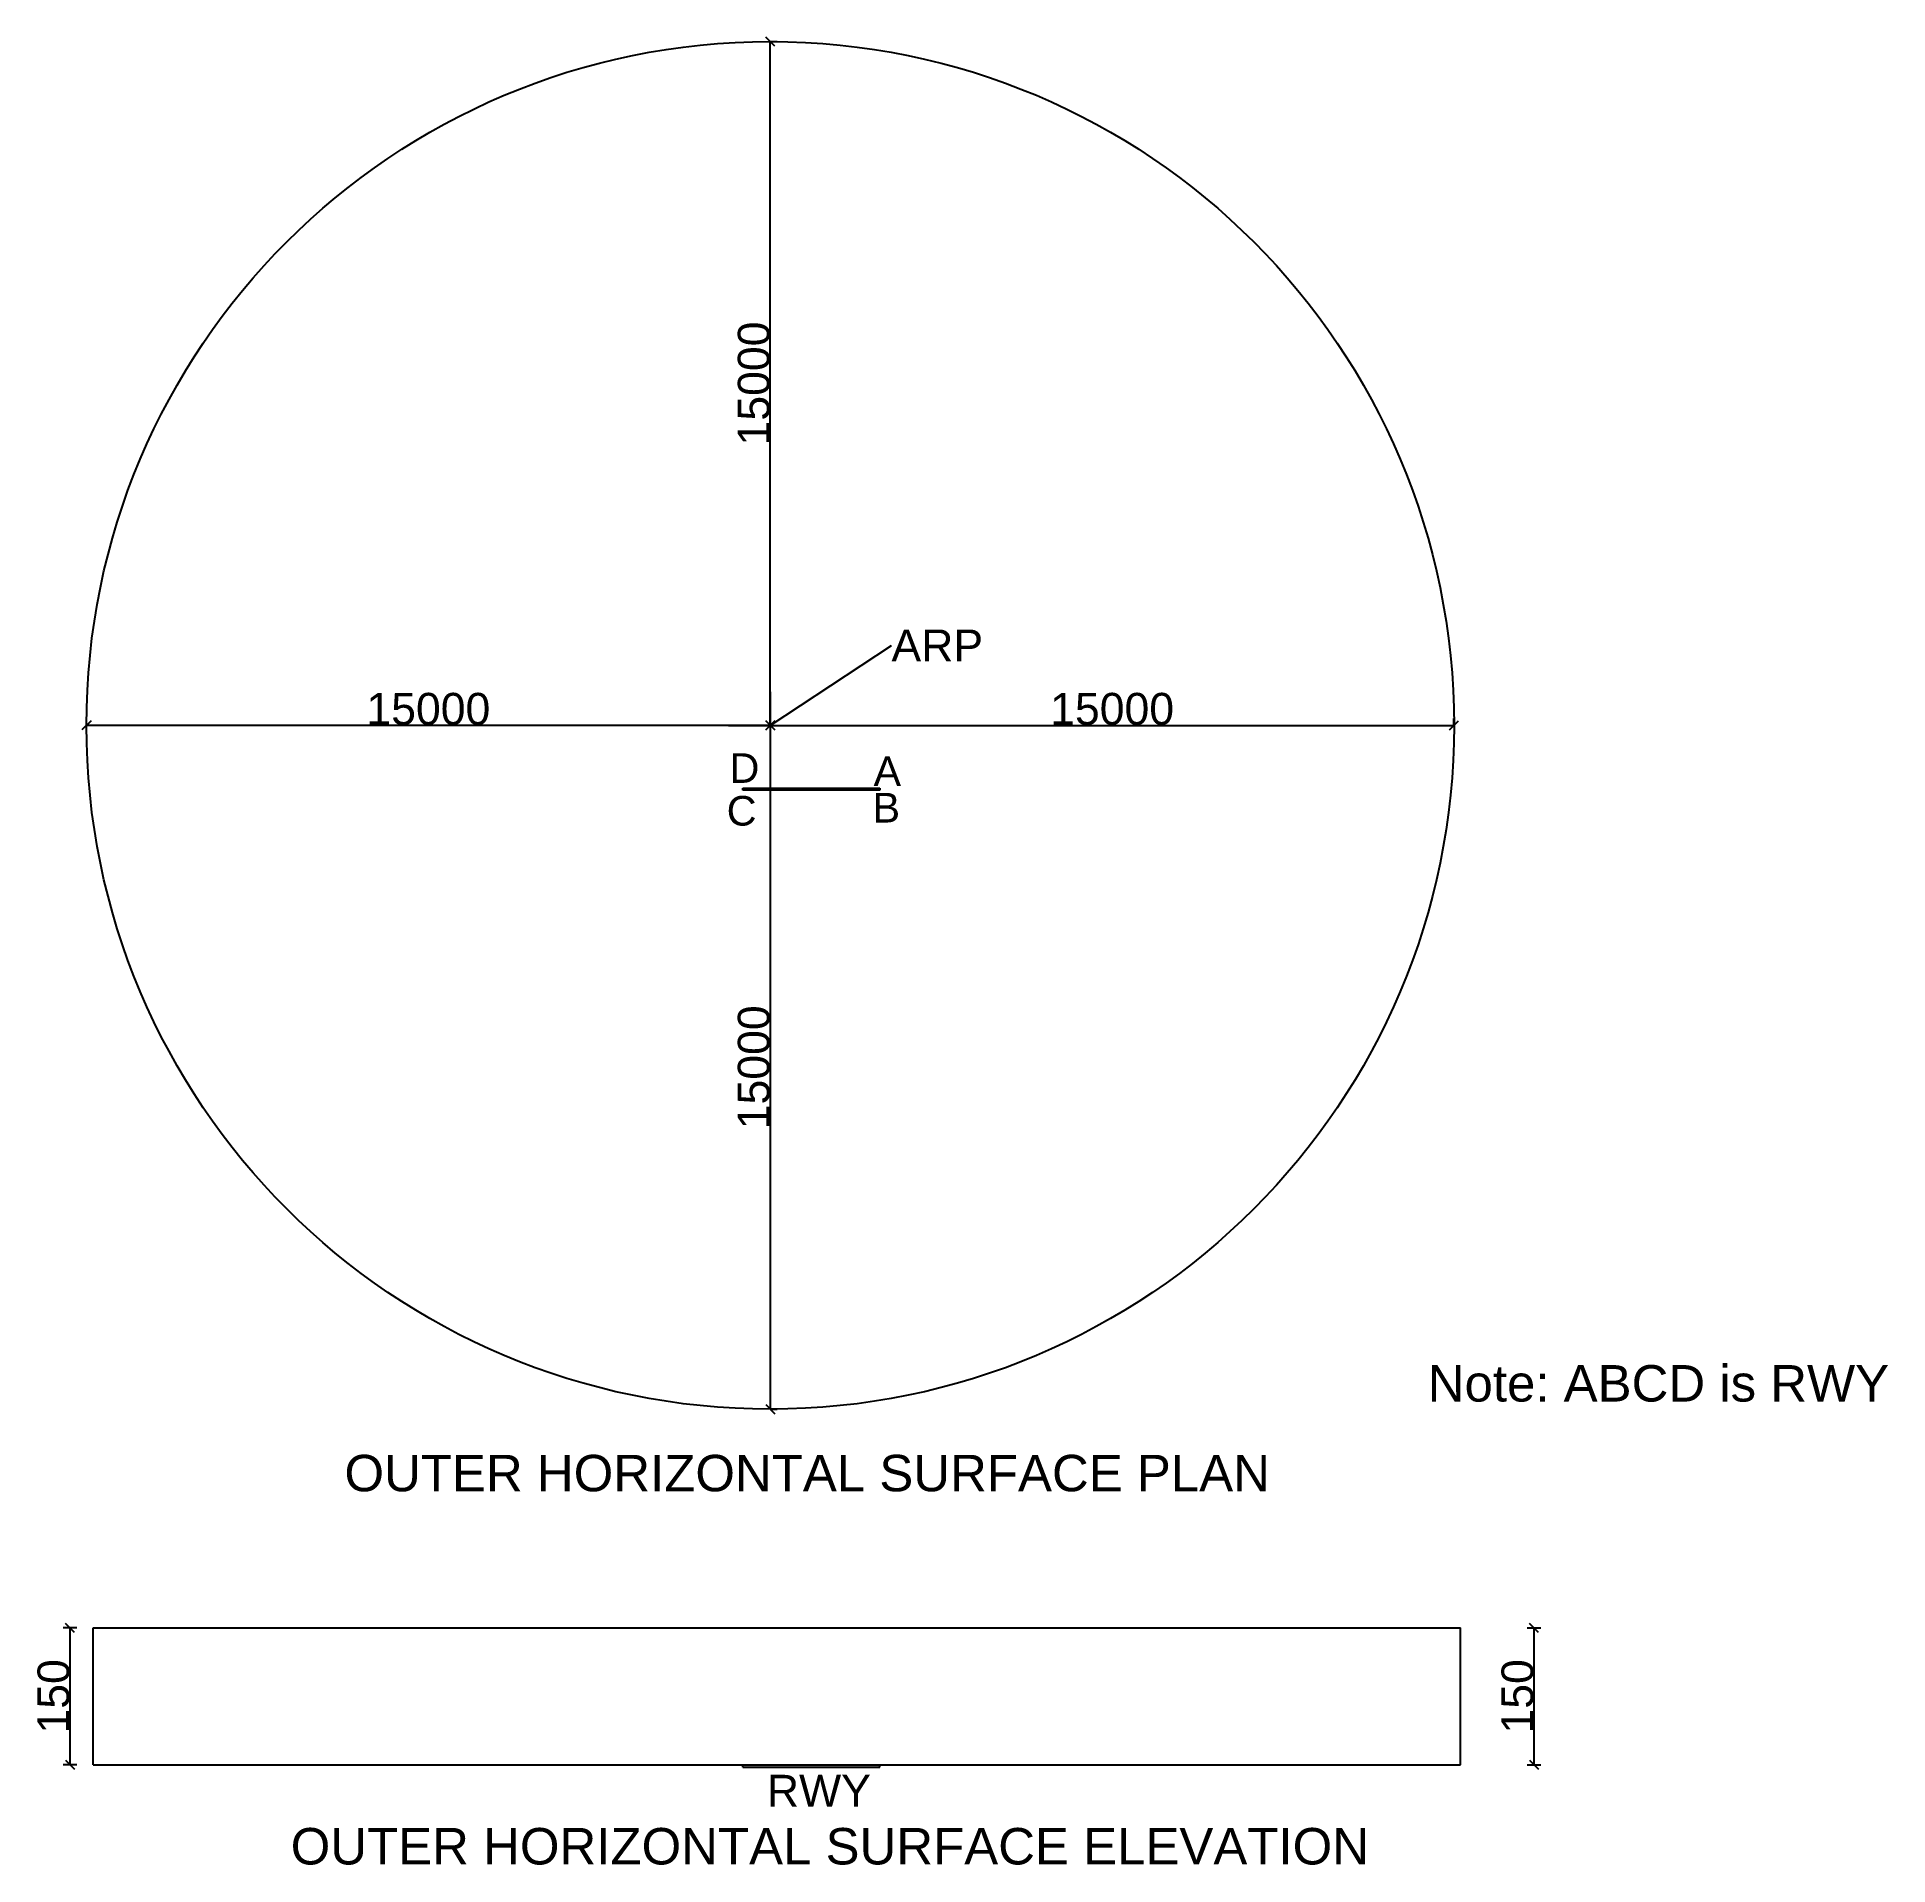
# Model space of a CAD drawing. Header units: metres. Extents: x 53499 to 358985, y 19300 to 120860.
# Drawn here: x 115228 to 155833, y 80762 to 120860 of the extents above; entities that cross this region are included whole.
import ezdxf
from ezdxf import colors
from ezdxf.entities.mleader import LeaderData, LeaderLine
from ezdxf.math import Vec2, Vec3

# ---------------------------------------------------------------- set-up
doc = ezdxf.new("R2010")
doc.units = ezdxf.units.M
doc.header["$MEASUREMENT"] = 0
doc.linetypes.add('ACAD_ISO02W100', pattern=[15, 12, -3])
for name, color, linetype in [('Approach', 20, 'Continuous'), ('Approach Elev', 132, 'Continuous'), ('Dimtxt', 82, 'Continuous'), ('Runway', 10, 'Continuous'), ('RWY CL', 80, 'ACAD_ISO02W100'), ('Text', 240, 'Continuous')]:
    doc.layers.add(name, color=color, linetype=linetype)
doc.layers.add('Outer Hz', color=7, linetype='Continuous', true_color=0xb10606)
doc.styles.add('Dimtxt', font='arial.ttf', dxfattribs={"height": 425})
doc.styles.get("Standard").update_dxf_attribs({"font": 'arial.ttf', "height": 425})
doc.styles.add('style1', font='arial.ttf', dxfattribs={"height": 250})
doc.styles.add('style2', font='arial.ttf', dxfattribs={"height": 200})
doc.dimstyles.new('Elev standard', dxfattribs={"dimtxt": 425, "dimasz": 200, "dimexe": 150, "dimexo": 150, "dimgap": 0.09, "dimtad": 1, "dimdec": 0, "dimlfac": 0.05, "dimzin": 0, "dimdsep": 46, "dimtxsty": 'Dimtxt', "dimblk": 'OBLIQUE', "dimcen": 0.09, "dimclrt": 256, "dimadec": 0, "dimazin": 0, "dimtfac": 1, "dimtdec": 0, "dimtix": 1, "dimtofl": 0, "dimtmove": 0, "dimatfit": 0, "dimfxl": 150, "dimfxlon": 1, "dimtolj": 1, "dimtzin": 0, "dimarcsym": 0})
doc.dimstyles.new('Standard 200', dxfattribs={"dimtxt": 200, "dimasz": 200, "dimexe": 150, "dimexo": 150, "dimgap": 0.09, "dimtad": 1, "dimdec": 0, "dimzin": 0, "dimdsep": 46, "dimtxsty": 'style2', "dimblk": 'OBLIQUE', "dimcen": 0.09, "dimclrt": 256, "dimadec": 0, "dimazin": 0, "dimtfac": 1, "dimtdec": 0, "dimtix": 1, "dimtofl": 0, "dimtmove": 0, "dimatfit": 0, "dimfxl": 150, "dimfxlon": 1, "dimtolj": 1, "dimtzin": 0, "dimarcsym": 0})

msp = doc.modelspace()

# ---------------------------------------------------------------- texts
at = {"layer": 'Approach', "char_height": 800, "attachment_point": 1, "style": 'style2'}
for s, insert in [('Note: ABCD is RWY', (145737, 91727.5)), ('OUTER HORIZONTAL SURFACE PLAN', (121972.4, 89758.8)), ('OUTER HORIZONTAL SURFACE ELEVATION', (120792.6, 81573.4))]:
    msp.add_mtext_dynamic_manual_height_columns(s, width=41945.67, gutter_width=2125, heights=[0], dxfattribs=dict(at, insert=insert))
at = {"layer": 'Dimtxt', "insert": (131239.9, 82739.6), "char_height": 700, "attachment_point": 1, "style": 'style2'}
msp.add_mtext_dynamic_manual_height_columns('RWY', width=1650.888, gutter_width=1000, heights=[0], dxfattribs=at)
at = {"layer": 'Text', "char_height": 650, "attachment_point": 3, "style": 'style1'}
for s, insert in [('D', (131075.2, 105149.2)), ('A', (134184.4, 105078.2)), ('C', (131012.9, 104212.3)), ('B', (134162.2, 104279.4))]:
    msp.add_mtext_dynamic_manual_height_columns(s, width=99.134, gutter_width=1, heights=[0], dxfattribs=dict(at, insert=insert))

# ---------------------------------------------------------------- blocks, each defined once
blk = doc.blocks.new('_Oblique')
at = {"color": 0, "linetype": 'ByBlock', "lineweight": -2}
blk.add_line((-0.5, -0.5), (0.5, 0.5), dxfattribs=at)
blk = doc.blocks.new('*D116')
at = {"layer": 'Defpoints', "color": 0, "transparency": 16777216}
for p in [(146457, 85961), (146457, 82961), (148066, 82961)]:
    blk.add_point(p, dxfattribs=at)
at = {"layer": 'Dimtxt', "color": 0, "lineweight": -2, "transparency": 16777216}
for p, q in [((147916, 85961), (148216, 85961)), ((148066, 85961), (148066, 82961)), ((147916, 82961), (148216, 82961))]:
    blk.add_line(p, q, dxfattribs=at)
at = {"layer": 'Dimtxt', "color": 0, "lineweight": -2, "transparency": 16777216, "xscale": 200, "yscale": 200, "zscale": 200}
for p, rotation in [((148066, 85961), 90), ((148066, 82961), 270)]:
    blk.add_blockref('_Oblique', p, dxfattribs=dict(at, rotation=rotation))
at = {"layer": 'Dimtxt', "transparency": 16777216, "insert": (147709, 84461), "char_height": 425, "attachment_point": 5, "rotation": 90, "style": 'Dimtxt'}
blk.add_mtext('\\A1;{\\H1.64706x;150}', dxfattribs=at)
blk = doc.blocks.new('*D117')
at = {"layer": 'Defpoints', "color": 0, "transparency": 16777216}
for p in [(116457, 85961), (115951, 82961), (116457, 82961)]:
    blk.add_point(p, dxfattribs=at)
at = {"layer": 'Dimtxt', "color": 0, "lineweight": -2, "transparency": 16777216}
for p, q in [((116101, 85961), (115801, 85961)), ((115951, 85961), (115951, 82961)), ((116101, 82961), (115801, 82961))]:
    blk.add_line(p, q, dxfattribs=at)
at = {"layer": 'Dimtxt', "color": 0, "lineweight": -2, "transparency": 16777216, "xscale": 200, "yscale": 200, "zscale": 200}
for p, rotation in [((115951, 85961), 90), ((115951, 82961), 270)]:
    blk.add_blockref('_Oblique', p, dxfattribs=dict(at, rotation=rotation))
at = {"layer": 'Dimtxt', "transparency": 16777216, "insert": (115593, 84461), "char_height": 425, "attachment_point": 5, "rotation": 90, "style": 'Dimtxt'}
blk.add_mtext('\\A1;{\\H1.64706x;150}', dxfattribs=at)
blk = doc.blocks.new('*D118')
at = {"layer": 'Defpoints', "color": 0, "transparency": 16777216}
for p in [(131313, 105760), (146313, 105760), (146313, 105760)]:
    blk.add_point(p, dxfattribs=at)
at = {"layer": 'Dimtxt', "color": 0, "lineweight": -2, "transparency": 16777216}
for p, q in [((131313, 105760), (131313, 105910)), ((131313, 105760), (146313, 105760)), ((146313, 105760), (146313, 105910))]:
    blk.add_line(p, q, dxfattribs=at)
at = {"layer": 'Dimtxt', "color": 0, "lineweight": -2, "transparency": 16777216, "xscale": 200, "yscale": 200, "zscale": 200, "rotation": 180}
blk.add_blockref('_Oblique', (131313, 105760), dxfattribs=at)
at = {"layer": 'Dimtxt', "color": 0, "lineweight": -2, "transparency": 16777216, "xscale": 200, "yscale": 200, "zscale": 200}
blk.add_blockref('_Oblique', (146313, 105760), dxfattribs=at)
at = {"layer": 'Dimtxt', "transparency": 16777216, "insert": (138813, 106118), "char_height": 200, "attachment_point": 5, "style": 'style2'}
blk.add_mtext('\\A1;{\\H3.5x;15000}', dxfattribs=at)
blk = doc.blocks.new('*D119')
at = {"layer": 'Defpoints', "color": 0, "transparency": 16777216}
for p in [(116313, 105760), (116313, 105760), (131313, 105760)]:
    blk.add_point(p, dxfattribs=at)
at = {"layer": 'Dimtxt', "color": 0, "lineweight": -2, "transparency": 16777216}
for p, q in [((116313, 105760), (116313, 105910)), ((131313, 105760), (116313, 105760)), ((131313, 105760), (131313, 105910))]:
    blk.add_line(p, q, dxfattribs=at)
at = {"layer": 'Dimtxt', "color": 0, "lineweight": -2, "transparency": 16777216, "xscale": 200, "yscale": 200, "zscale": 200, "rotation": 180}
blk.add_blockref('_Oblique', (116313, 105760), dxfattribs=at)
at = {"layer": 'Dimtxt', "color": 0, "lineweight": -2, "transparency": 16777216, "xscale": 200, "yscale": 200, "zscale": 200}
blk.add_blockref('_Oblique', (131313, 105760), dxfattribs=at)
at = {"layer": 'Dimtxt', "transparency": 16777216, "insert": (123813, 106118), "char_height": 200, "attachment_point": 5, "style": 'style2'}
blk.add_mtext('\\A1;{\\H3.5x;15000}', dxfattribs=at)
blk = doc.blocks.new('*D120')
at = {"layer": 'Defpoints', "color": 0, "transparency": 16777216}
for p in [(131313, 120760), (131313, 120760), (131313, 105760)]:
    blk.add_point(p, dxfattribs=at)
at = {"layer": 'Dimtxt', "color": 0, "lineweight": -2, "transparency": 16777216}
for p, q in [((131313, 120760), (131463, 120760)), ((131313, 105760), (131313, 120760)), ((131313, 105760), (131463, 105760))]:
    blk.add_line(p, q, dxfattribs=at)
at = {"layer": 'Dimtxt', "color": 0, "lineweight": -2, "transparency": 16777216, "xscale": 200, "yscale": 200, "zscale": 200}
for p, rotation in [((131313, 120760), 90), ((131313, 105760), 270)]:
    blk.add_blockref('_Oblique', p, dxfattribs=dict(at, rotation=rotation))
at = {"layer": 'Dimtxt', "transparency": 16777216, "insert": (130956, 113260), "char_height": 200, "attachment_point": 5, "rotation": 90, "style": 'style2'}
blk.add_mtext('\\A1;{\\H3.5x;15000}', dxfattribs=at)
blk = doc.blocks.new('*D121')
at = {"layer": 'Defpoints', "color": 0, "transparency": 16777216}
for p in [(131313, 105760), (131313, 90760), (131313, 90760)]:
    blk.add_point(p, dxfattribs=at)
at = {"layer": 'Dimtxt', "color": 0, "lineweight": -2, "transparency": 16777216}
for p, q in [((131313, 105760), (131163, 105760)), ((131313, 105760), (131313, 90760)), ((131313, 90760), (131463, 90760))]:
    blk.add_line(p, q, dxfattribs=at)
at = {"layer": 'Dimtxt', "color": 0, "lineweight": -2, "transparency": 16777216, "xscale": 200, "yscale": 200, "zscale": 200}
for p, rotation in [((131313, 105760), 90), ((131313, 90760), 270)]:
    blk.add_blockref('_Oblique', p, dxfattribs=dict(at, rotation=rotation))
at = {"layer": 'Dimtxt', "transparency": 16777216, "insert": (130956, 98260), "char_height": 200, "attachment_point": 5, "rotation": 90, "style": 'style2'}
blk.add_mtext('\\A1;{\\H3.5x;15000}', dxfattribs=at)

# ---------------------------------------------------------------- dimensions: what is measured, and where the dimension line sits
at = {"layer": 'Dimtxt'}
for base, p1, p2, text, dimstyle, picture, middle in [((131313.1, 120760.4), (131313.1, 105760.4), (131313.1, 120760.4), '{\\H3.5x;<>}', 'Standard 200', '*D120', (130955.6, 113260.4)), ((131313.1, 90760.4), (131313.1, 105760.4), (131313.1, 90760.4), '{\\H3.5x;<>}', 'Standard 200', '*D121', (130955.6, 98260.4)), ((115951, 82960.6), (116456.8, 85960.6), (116456.8, 82960.6), '{\\H1.64706x;<>}', 'Elev standard', '*D117', (115593.5, 84460.6)), ((148066.4, 82960.6), (146456.8, 85960.6), (146456.8, 82960.6), '{\\H1.64706x;<>}', 'Elev standard', '*D116', (147708.9, 84460.6))]:
    dim = msp.add_linear_dim(base=base, p1=p1, p2=p2, angle=90, text=text, dimstyle=dimstyle, dxfattribs=at)
    dim.commit()
    dim.dimension.update_dxf_attribs({"geometry": picture, "text_midpoint": middle})
for base, p2, picture, middle in [((116313.1, 105760.4), (116313.1, 105760.4), '*D119', (123813.1, 106117.9)), ((146313.1, 105760.4), (146313.1, 105760.4), '*D118', (138813.1, 106117.9))]:
    dim = msp.add_linear_dim(base=base, p1=(131313.1, 105760.4), p2=p2, text='{\\H3.5x;<>}', dimstyle='Standard 200', dxfattribs=at)
    dim.commit()
    dim.dimension.update_dxf_attribs({"geometry": picture, "text_midpoint": middle})

# ---------------------------------------------------------------- hatches: boundary and pattern name
at = {"layer": 'Approach Elev'}
h = msp.add_hatch(color=256, dxfattribs=at)
h.dxf.hatch_style = 1
h.paths.add_polyline_path([(133714.1, 82960.6), (130714.1, 82960.6), (130714.1, 82910.6), (133714.1, 82910.6)])

# ---------------------------------------------------------------- linework, layer by layer
at = {"layer": 'Approach'}
msp.add_line((130714.1, 82910.6), (133714.1, 82910.6), dxfattribs=at)
at = {"layer": 'Approach Elev'}
for p, q in [((130714.1, 82910.6), (130714.1, 82960.6)), ((133714.1, 82910.6), (133714.1, 82960.6))]:
    msp.add_line(p, q, dxfattribs=at)
at = {"layer": 'Outer Hz'}
for p, q in [((131313.1, 106499.1), (131313.1, 105021.7)), ((130399.2, 105760.4), (132227.1, 105760.4)), ((116456.8, 85960.6), (146456.8, 85960.6)), ((116456.8, 82960.6), (116456.8, 85960.6)), ((146456.8, 82960.6), (146456.8, 85960.6)), ((116456.8, 82960.6), (146456.8, 82960.6))]:
    msp.add_line(p, q, dxfattribs=at)
msp.add_circle((131313.1, 105760.4), 15000, dxfattribs=at)
at = {"layer": 'Runway'}
for p, q in [((130714.1, 104384.1), (133714.1, 104384.1)), ((130714.1, 104339.1), (130714.1, 104384.1)), ((133714.1, 104384.1), (133714.1, 104339.1)), ((133714.1, 104339.1), (130714.1, 104339.1))]:
    msp.add_line(p, q, dxfattribs=at)
at = {"layer": 'RWY CL', "ltscale": 10}
msp.add_line((130714.1, 104361.6), (133714.1, 104361.6), dxfattribs=at)

msp.set_redraw_order([(e.dxf.handle, doc.entitydb.next_handle()) for e in msp.query("TEXT MTEXT ATTDEF DIMENSION ARC_DIMENSION")])  # texts and dimensions are drawn at this point

# ---------------------------------------------------------------- leaders
at = {"layer": 'Dimtxt'}
ml = msp.add_multileader_mtext('Standard', dxfattribs=at)
ml.set_content('ARP', color=256)
ml.set_leader_properties()
ml.build(insert=Vec2(0, 0))
ml.multileader.update_dxf_attribs({"dogleg_length": 0.36, "arrow_head_size": 0.18})
ctx = ml.context
ctx.base_point, ctx.char_height, ctx.arrow_head_size, ctx.landing_gap_size, ctx.plane_origin = Vec3(133972.2, 107513.5), 700, 0.18, 0.09, Vec3(131313.1, 105760.4)
notes = []
notes.append((ctx, [(0, (1, 1, 0), (133970, 107513.5), (1, 0), 2.24, [(0, [(131313.1, 105760.4)], 0, [])])]))
ctx.mtext.insert, ctx.mtext.flow_direction = Vec3(133972.3, 107863.5), 5
for ctx, leaders in notes:
    for number, flags, end, landing, length, lines in leaders:
        leader = LeaderData()
        leader.index, (leader.has_last_leader_line, leader.has_dogleg_vector, leader.attachment_direction) = number, flags
        leader.last_leader_point, leader.dogleg_vector, leader.dogleg_length = Vec3(end), Vec3(landing), length
        for number, points, colour, breaks in lines:
            line = LeaderLine()
            line.index, line.vertices, line.color, line.breaks = number, Vec3.list(points), colors.encode_raw_color(colour), breaks
            leader.lines.append(line)
        ctx.leaders.append(leader)

doc.saveas('drawing.dxf')
